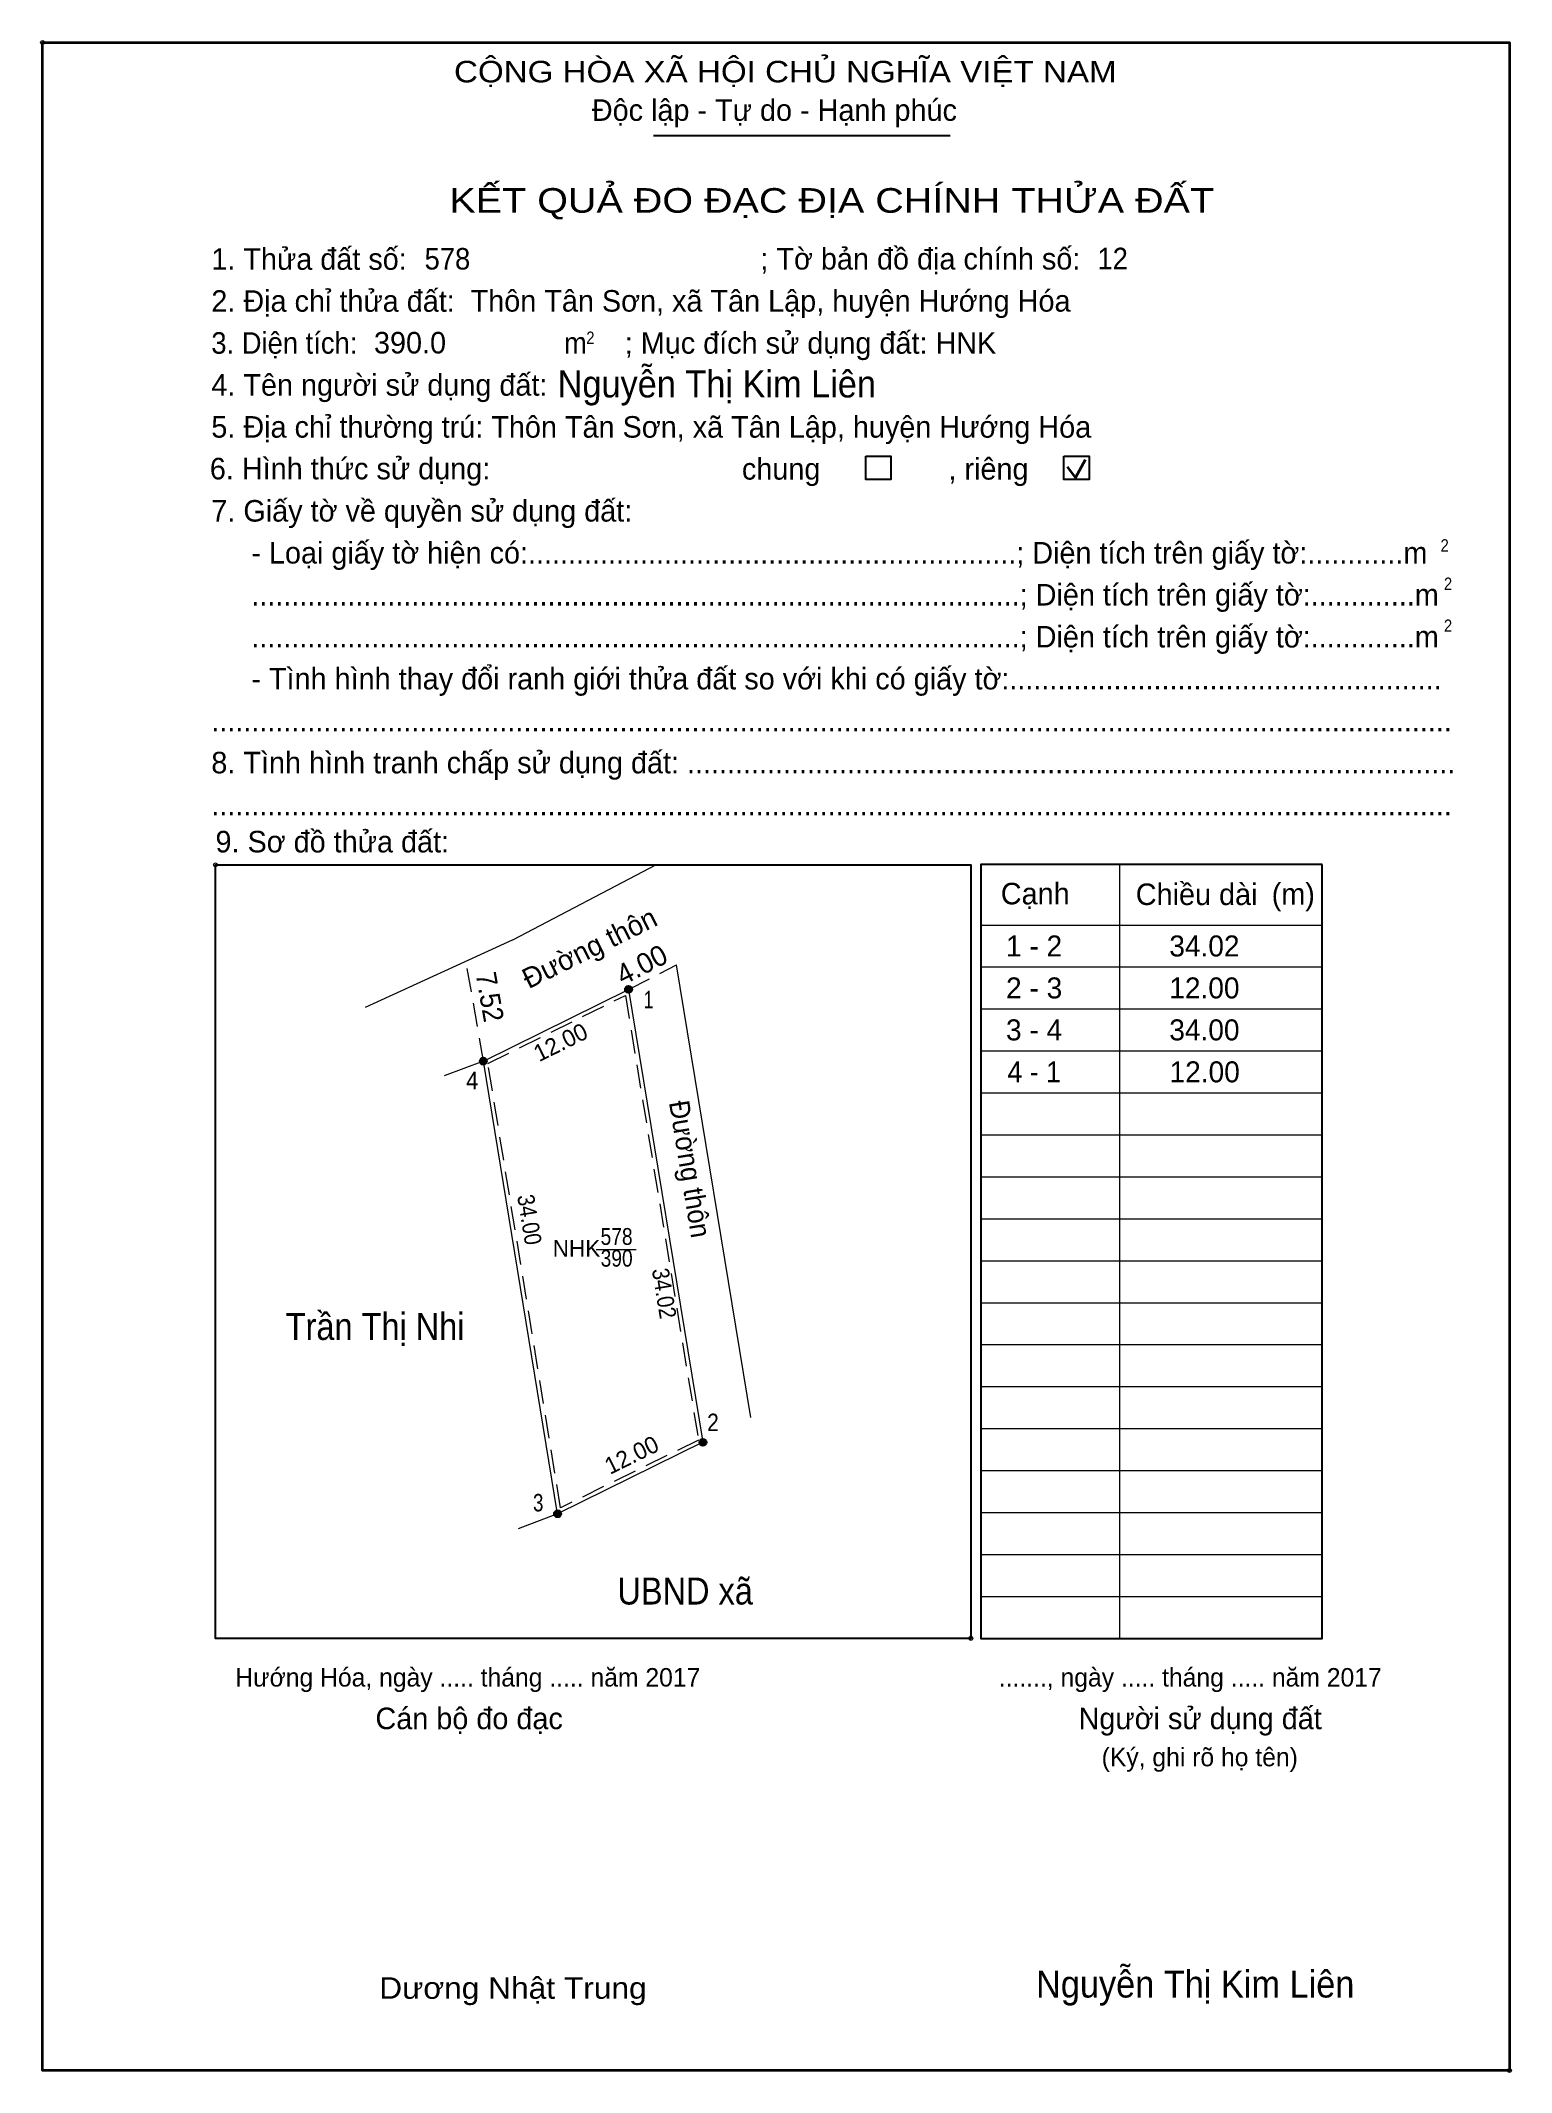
# Model space of a CAD drawing. Header units: metres. Extents: x 548018 to 548789, y 1837681 to 1837840.
# Drawn here: x 548114.1 to 548223.1, y 1837680.8 to 1837831.4 of the extents above; entities that cross this region are included whole.
import ezdxf
from ezdxf.enums import TextEntityAlignment as Align

# ---------------------------------------------------------------- set-up
doc = ezdxf.new("R2010")
doc.units = ezdxf.units.M
doc.header["$LTSCALE"] = 0.58
doc.header["$PDMODE"] = 32
doc.header["$PDSIZE"] = 0.29
doc.linetypes.add('MEDIUM_DASHED', pattern=[4.5, 3, -1.5])
for name, color, linetype, lineweight in [('1', 7, 'Continuous', 13), ('10', 7, 'Continuous', 13), ('11', 7, 'Continuous', 25), ('2', 7, 'Continuous', 35), ('27', 7, 'Continuous', 13), ('50', 7, 'Continuous', 25), ('63', 7, 'Continuous', 13)]:
    doc.layers.add(name, color=color, linetype=linetype, lineweight=lineweight)
for name, color, linetype in [('15', 7, 'Continuous'), ('36', 7, 'Continuous'), ('48', 7, 'Continuous'), ('52', 7, 'Continuous'), ('6', 7, 'Continuous'), ('9', 7, 'Continuous')]:
    doc.layers.add(name, color=color, linetype=linetype)

msp = doc.modelspace()

# ---------------------------------------------------------------- texts
at = {"layer": '1'}
for s, height, width, p in [('CỘNG HÒA XÃ HỘI CHỦ NGHĨA VIỆT NAM', 1.596, 1.15, (548144.72, 1837828.28)), ('3. Diện tích:', 1.596, 0.95, (548126.74, 1837808.17)), ('m', 1.596, 0.95, (548152.87, 1837808.17)), ('2', 0.912, 0.9, (548154.52, 1837808.9)), ('2', 0.912, 0.9, (548217.81, 1837793.51)), ('2', 0.912, 0.9, (548218.06, 1837790.67)), ('2', 0.912, 0.9, (548218.06, 1837787.56)), ('Dương Nhật Trung', 1.596, 1.1, (548139.18, 1837686.25))]:
    msp.add_text(s, height=height, dxfattribs=dict(at, width=width)).set_placement(p)
for s, height, p in [('Độc lập - Tự do - Hạnh phúc', 1.596, (548154.93, 1837825.43)), ('1. Thửa đất số:', 1.596, (548126.74, 1837814.39)), ('; Tờ bản đồ địa chính số:', 1.596, (548167.42, 1837814.41)), ('2. Địa chỉ thửa đất:', 1.596, (548126.74, 1837811.28)), ('; Mục đích sử dụng đất: HNK', 1.596, (548157.37, 1837808.17)), ('4. Tên người sử dụng đất:', 1.596, (548126.74, 1837805.06)), ('5. Địa chỉ thường trú: Thôn Tân Sơn, xã Tân Lập, huyện Hướng Hóa', 1.596, (548126.74, 1837801.95)), ('chung                , riêng', 1.596, (548166.05, 1837798.84)), ('7. Giấy tờ về quyền sử dụng đất:', 1.596, (548126.74, 1837795.73)), ('     - Loại giấy tờ hiện có:.............................................................; Diện tích trên giấy tờ:............m', 1.596, (548126.74, 1837792.62)), ('     ................................................................................................; Diện tích trên giấy tờ:.............m', 1.596, (548126.74, 1837789.51)), ('     ................................................................................................; Diện tích trên giấy tờ:.............m', 1.596, (548126.74, 1837786.4)), ('     - Tình hình thay đổi ranh giới thửa đất so với khi có giấy tờ:......................................................', 1.596, (548126.74, 1837783.29)), ('...........................................................................................................................................................', 1.596, (548126.74, 1837780.18)), ('8. Tình hình tranh chấp sử dụng đất: ................................................................................................', 1.596, (548126.74, 1837777.07)), ('...........................................................................................................................................................', 1.596, (548126.74, 1837773.96)), ('9. Sơ đồ thửa đất:', 1.596, (548127.05, 1837771.21)), ('Cạnh', 1.596, (548185.23, 1837767.36)), ('Chiều dài', 1.596, (548195.23, 1837767.31)), ('(m)', 1.596, (548205.3, 1837767.33)), ('Hướng Hóa, ngày ..... tháng ..... năm 2017', 1.368, (548128.51, 1837709.39)), ('......., ngày ..... tháng ..... năm 2017', 1.368, (548185.08, 1837709.39)), ('Cán bộ đo đạc', 1.596, (548138.9, 1837706.23)), ('Người sử dụng đất', 1.596, (548190.99, 1837706.23)), ('(Ký, ghi rõ họ tên)', 1.368, (548192.7, 1837703.48))]:
    msp.add_text(s, height=height, dxfattribs=at).set_placement(p)
for s, height, width, p in [('KẾT QUẢ ĐO ĐẠC ĐỊA CHÍNH THỬA ĐẤT', 1.824, 1.2, (548172.705, 1837818.62)), ('578', 1.25, 0.85, (548156.765, 1837742.12)), ('390', 1.25, 0.85, (548156.77, 1837740.51))]:
    msp.add_text(s, height=height, dxfattribs=dict(at, width=width)).set_placement(p, align=Align.CENTER)
msp.add_text('NHK', height=1.25, dxfattribs=at).set_placement((548153.795, 1837741.24), align=Align.CENTER)
at = {"layer": '10'}
for s, rotation, p in [('Đường thôn', 26.33, (548150.25, 1837761.07)), ('4.00', 27.078, (548157.23, 1837761.34))]:
    msp.add_text(s, height=1.5, rotation=rotation, dxfattribs=at).set_placement(p)
at = {"layer": '10', "width": 0.95}
for s, rotation, p in [('7.52', 279.904, (548146.32, 1837762.2)), ('Đường thôn', 279.321, (548160.64, 1837752.69))]:
    msp.add_text(s, height=1.5, rotation=rotation, dxfattribs=at).set_placement(p)
at = {"layer": '15', "width": 0.95}
for p in [(548164.19, 1837804.93), (548199.635, 1837686.34)]:
    msp.add_text('Nguyễn Thị Kim Liên', height=2, dxfattribs=at).set_placement(p, align=Align.CENTER)
at = {"layer": '36', "width": 0.9}
for s, p in [('Trần Thị Nhi', (548138.875, 1837735.08)), ('UBND xã', (548161.845, 1837715.47))]:
    msp.add_text(s, height=2, dxfattribs=at).set_placement(p, align=Align.CENTER)
at = {"layer": '48'}
msp.add_text('6. Hình thức sử dụng:', height=1.596, dxfattribs=at).set_placement((548126.63, 1837798.86))
at = {"layer": '52'}
for s, p in [('1 - 2', (548187.695, 1837763.5)), ('34.02', (548200.315, 1837763.5)), ('2 - 3', (548187.7, 1837760.39)), ('12.00', (548200.315, 1837760.39)), ('3 - 4', (548187.695, 1837757.28)), ('34.00', (548200.315, 1837757.28)), ('12.00', (548200.335, 1837754.17))]:
    msp.add_text(s, height=1.555, dxfattribs=at).set_placement(p, align=Align.CENTER)
at = {"layer": '52', "width": 0.95}
msp.add_text('4 - 1', height=1.555, dxfattribs=at).set_placement((548187.7, 1837754.17), align=Align.CENTER)
at = {"layer": '6', "width": 0.95}
for s, p in [('578', (548142.54, 1837814.41)), ('12', (548192.39, 1837814.43))]:
    msp.add_text(s, height=1.596, dxfattribs=at).set_placement(p)
at = {"layer": '6'}
for s, p in [('Thôn Tân Sơn, xã Tân Lập, huyện Hướng Hóa', (548145.95, 1837811.29)), ('390.0', (548138.79, 1837808.19))]:
    msp.add_text(s, height=1.596, dxfattribs=at).set_placement(p)
at = {"layer": '63'}
for rotation, p in [(26.33, (548152.8928, 1837756.5817)), (26.202, (548158.154, 1837725.997))]:
    msp.add_text('12.00', height=1.25, rotation=rotation, dxfattribs=at).set_placement(p, align=Align.CENTER)
at = {"layer": '63', "width": 0.9}
for s, rotation, p in [('34.00', 279.293, (548149.6999, 1837743.8959)), ('34.02', 279.321, (548159.68, 1837738.4312))]:
    msp.add_text(s, height=1.25, rotation=rotation, dxfattribs=at).set_placement(p, align=Align.CENTER)
at = {"layer": '9'}
for s, width, p in [('1', 0.75, (548159.135, 1837759.66)), ('4', 0.95, (548146.07, 1837753.66)), ('2', 0.9, (548163.905, 1837728.32)), ('3', 0.8, (548150.96, 1837722.37))]:
    msp.add_text(s, height=1.296, dxfattribs=dict(at, width=width)).set_placement(p, align=Align.CENTER)

# ---------------------------------------------------------------- hatches: boundary and pattern name
at = {"layer": '11'}
for points in [[(548157.9091, 1837761.06, 1), (548157.3909, 1837761.06, 1)], [(548147.1591, 1837755.74, 1), (548146.6409, 1837755.74, 1)], [(548163.4191, 1837727.49, 1), (548162.9009, 1837727.49, 1)], [(548152.6491, 1837722.19, 1), (548152.1309, 1837722.19, 1)], [(548152.6491, 1837722.19, 1), (548152.1309, 1837722.19, 1)]]:
    msp.add_hatch(color=256, dxfattribs=at).paths.add_polyline_path(points)

# ---------------------------------------------------------------- linework, layer by layer
at = {"layer": '1', "lineweight": 25}
for p, q in [((548159.49, 1837824.34), (548181.47, 1837824.34)), ((548209.05, 1837712.96), (548209.05, 1837770.31))]:
    msp.add_line(p, q, dxfattribs=at)
at = {"layer": '1', "lineweight": 35}
for p, q in [((548190.76, 1837798.97), (548191.51, 1837800.32)), ((548190.14, 1837799.78), (548190.76, 1837798.97))]:
    msp.add_line(p, q, dxfattribs=at)
at = {"layer": '1'}
for p, q in [((548194.03, 1837770.31), (548194.03, 1837712.96)), ((548183.74, 1837765.83), (548201.14, 1837765.83)), ((548201.14, 1837765.83), (548209.05, 1837765.83)), ((548183.74, 1837762.72), (548201.14, 1837762.72)), ((548201.14, 1837762.72), (548209.05, 1837762.72)), ((548183.74, 1837759.61), (548201.14, 1837759.61)), ((548201.14, 1837759.61), (548209.05, 1837759.61)), ((548183.74, 1837756.5), (548201.14, 1837756.5)), ((548201.14, 1837756.5), (548209.05, 1837756.5)), ((548183.74, 1837753.39), (548201.14, 1837753.39)), ((548201.14, 1837753.39), (548209.05, 1837753.39)), ((548183.74, 1837750.28), (548201.14, 1837750.28)), ((548201.14, 1837750.28), (548209.05, 1837750.28)), ((548183.74, 1837747.17), (548201.14, 1837747.17)), ((548201.14, 1837747.17), (548209.05, 1837747.17)), ((548183.74, 1837744.06), (548201.14, 1837744.06)), ((548201.14, 1837744.06), (548209.05, 1837744.06)), ((548183.74, 1837740.95), (548201.14, 1837740.95)), ((548201.14, 1837740.95), (548209.05, 1837740.95)), ((548183.74, 1837737.84), (548201.14, 1837737.84)), ((548201.14, 1837737.84), (548209.05, 1837737.84)), ((548183.74, 1837734.73), (548201.14, 1837734.73)), ((548201.14, 1837734.73), (548209.05, 1837734.73)), ((548183.74, 1837731.62), (548201.14, 1837731.62)), ((548201.14, 1837731.62), (548209.05, 1837731.62)), ((548183.74, 1837728.51), (548201.14, 1837728.51)), ((548201.14, 1837728.51), (548209.05, 1837728.51)), ((548183.74, 1837725.4), (548201.14, 1837725.4)), ((548201.14, 1837725.4), (548209.05, 1837725.4)), ((548183.74, 1837722.29), (548201.14, 1837722.29)), ((548201.14, 1837722.29), (548209.05, 1837722.29)), ((548183.74, 1837719.18), (548201.14, 1837719.18)), ((548201.14, 1837719.18), (548209.05, 1837719.18)), ((548183.74, 1837716.07), (548201.14, 1837716.07)), ((548201.14, 1837716.07), (548209.05, 1837716.07))]:
    msp.add_line(p, q, dxfattribs=at)
at = {"layer": '1', "lineweight": 25}
msp.add_lwpolyline([(548127.05, 1837770.29), (548183.01, 1837770.29), (548183.01, 1837712.96), (548127.05, 1837712.96)], close=True, dxfattribs=at)
msp.add_lwpolyline([(548209.05, 1837770.31), (548183.74, 1837770.31), (548183.74, 1837712.96), (548209.05, 1837712.96), (548209.05, 1837713.52)], dxfattribs=at)
at = {"layer": '1'}
msp.add_lwpolyline([(548157.65, 1837761.06), (548163.16, 1837727.49), (548152.39, 1837722.19), (548146.9, 1837755.74)], close=True, dxfattribs=at)
msp.add_lwpolyline([(548157.65, 1837761.06), (548163.16, 1837727.49), (548152.39, 1837722.19), (548146.9, 1837755.74)], close=True, dxfattribs=at)
at = {"layer": '1', "linetype": 'MEDIUM_DASHED'}
msp.add_lwpolyline([(548157.42, 1837760.61), (548162.83, 1837727.66), (548152.62, 1837722.64), (548147.23, 1837755.57)], close=True, dxfattribs=at)
at = {"layer": '1'}
for p in [(548114.24, 1837831.23), (548127.05, 1837770.29), (548183.01, 1837712.96), (548222.91, 1837680.94)]:
    msp.add_point(p, dxfattribs=at)
at = {"layer": '10'}
for p, q in [((548149.08, 1837764.74), (548159.71, 1837770.31)), ((548138.15, 1837759.73), (548149.06, 1837764.73)), ((548166.71, 1837729.33), (548161.21, 1837762.88))]:
    msp.add_line(p, q, dxfattribs=at)
at = {"layer": '10', "linetype": 'MEDIUM_DASHED'}
msp.add_line((548146.9, 1837755.74), (548145.61, 1837763.15), dxfattribs=at)
at = {"layer": '10'}
msp.add_lwpolyline([(548152.39, 1837722.19), (548146.9, 1837755.74), (548157.65, 1837761.06), (548163.16, 1837727.49)], close=True, dxfattribs=at)
at = {"layer": '11'}
for centre in [(548157.65, 1837761.06), (548146.9, 1837755.74), (548163.16, 1837727.49), (548152.39, 1837722.19), (548152.39, 1837722.19)]:
    msp.add_circle(centre, 0.2591, dxfattribs=at)
at = {"layer": '2'}
msp.add_lwpolyline([(548114.24, 1837831.23), (548222.91, 1837831.23), (548222.91, 1837680.94), (548114.24, 1837680.94)], close=True, dxfattribs=at)
at = {"layer": '27', "linetype": 'MEDIUM_DASHED'}
msp.add_line((548157.65, 1837761.06), (548161.21, 1837762.88), dxfattribs=at)
at = {"layer": '27'}
for p, q in [((548146.9, 1837755.74), (548143.99, 1837754.64)), ((548152.39, 1837722.19), (548149.48, 1837721.09))]:
    msp.add_line(p, q, dxfattribs=at)
at = {"layer": '50'}
for points in [[(548175.22, 1837800.58), (548177.08, 1837800.58), (548177.08, 1837798.84), (548175.22, 1837798.84)], [(548189.9, 1837800.58), (548191.77, 1837800.58), (548191.77, 1837798.84), (548189.9, 1837798.84)]]:
    msp.add_lwpolyline(points, close=True, dxfattribs=at)
at = {"layer": '63'}
msp.add_line((548155.25, 1837741.77), (548158.22, 1837741.77), dxfattribs=at)

msp.set_redraw_order([(e.dxf.handle, doc.entitydb.next_handle()) for e in msp.query("TEXT MTEXT ATTDEF DIMENSION ARC_DIMENSION")])  # texts and dimensions are drawn at this point

doc.saveas('drawing.dxf')
